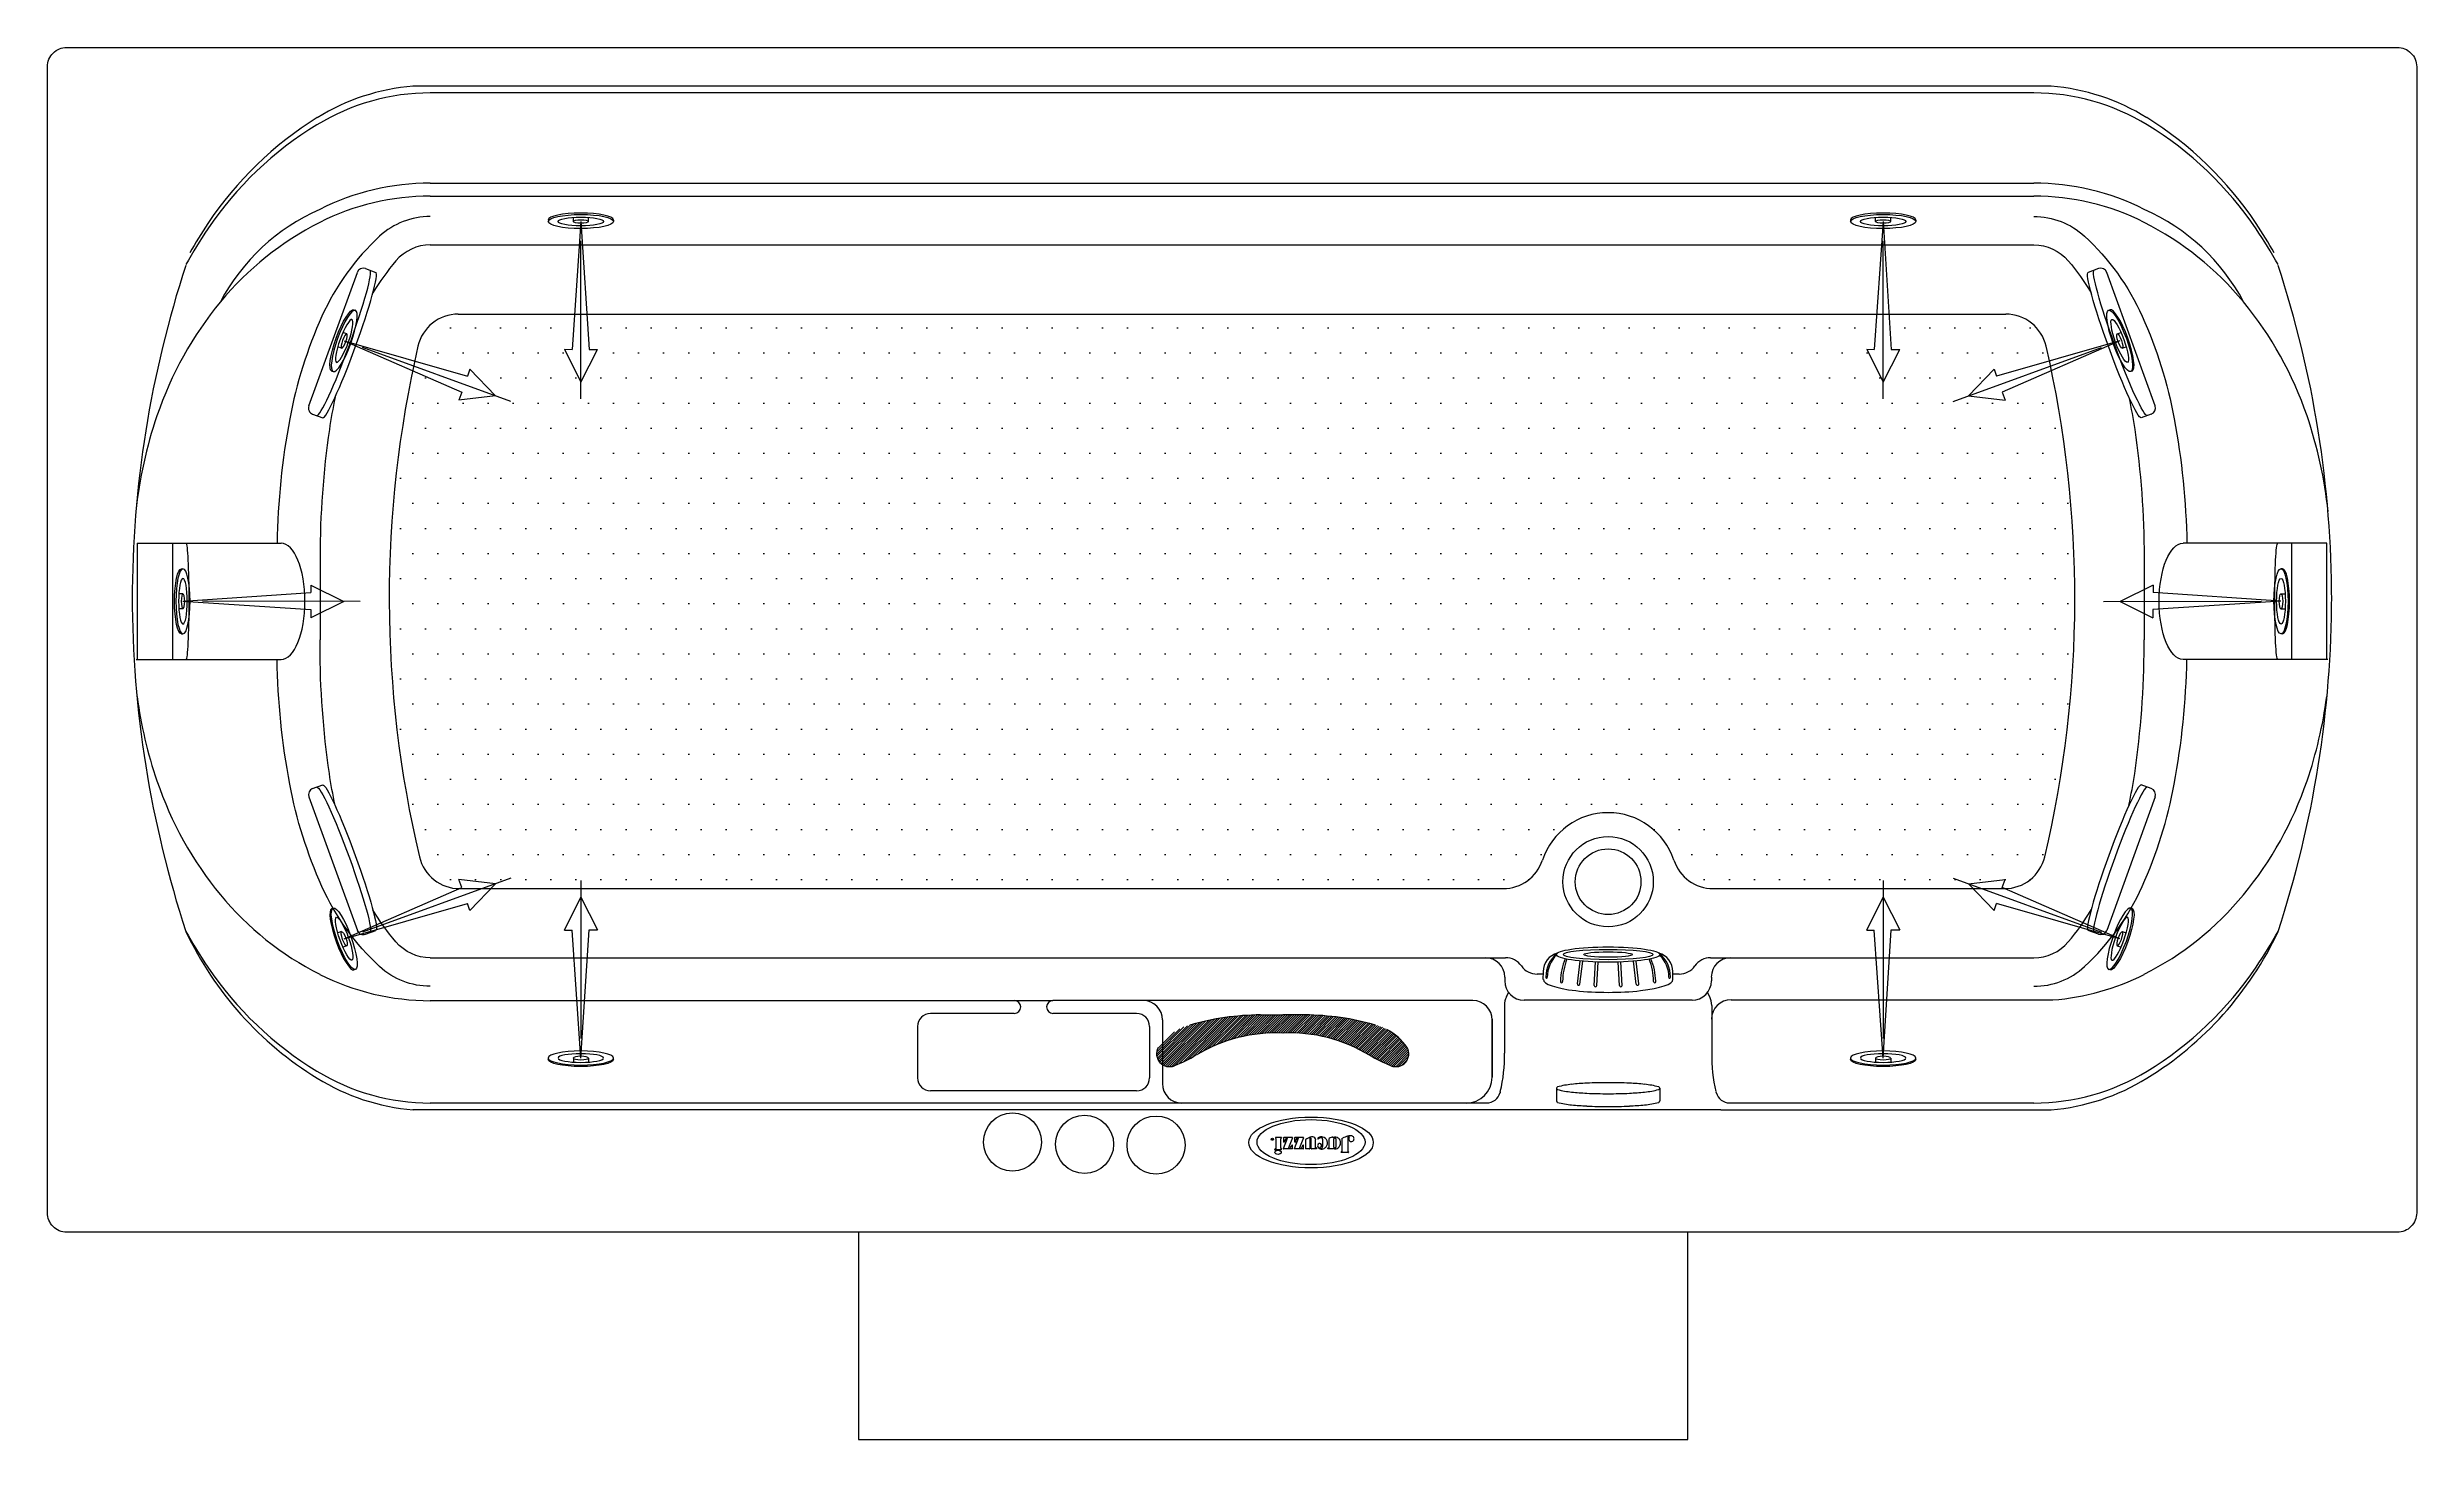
# Model space of a CAD drawing. Header units: millimetres. Extents: x -1239.8 to -1238.3, y 2246.86 to 2247.74.
import ezdxf
from ezdxf.enums import TextEntityAlignment as Align

# ---------------------------------------------------------------- set-up
doc = ezdxf.new("R2010")
doc.units = ezdxf.units.MM
doc.linetypes.add('CENTER', pattern=[2, 1.25, -0.25, 0.25, -0.25])
for name, color, linetype in [('CONTOR04', 7, 'Continuous'), ('dim1', 1, 'Continuous'), ('jacuzzi', 1, 'Continuous'), ('LCENTR02', 1, 'CENTER'), ('LCOTA02', 1, 'Continuous')]:
    doc.layers.add(name, color=color, linetype=linetype)
doc.styles.add('ROMANS', font='romans', dxfattribs={"height": 4})

# ---------------------------------------------------------------- blocks, each defined once
blk = doc.blocks.new('A$C302A24D9')
at = {"layer": 'jacuzzi'}
for p, q in [((0, 1.23), (0, 1.02)), ((1.81, 1.02), (1.81, 1.61)), ((2.9, 1.02), (2.9, 1.61)), ((4.71, 1.23), (4.71, 1.02))]:
    blk.add_line(p, q, dxfattribs=at)
at = {"layer": 'jacuzzi', "extrusion": (0, 0, -1)}
for centre, major_axis, ratio, start_param, end_param in [((2.36, 1.23), (2.36, 0), 0.431953, 3.141593, 6.283185), ((2.36, 1.02), (2.36, 0), 0.431953, 3.141593, 9.424778), ((2.36, 1.02), (1.65, 0), 0.381644, 3.141593, 9.424778), ((2.36, 1.02), (0.544, 0), 0.461888, 1.570796326794896, 7.853981633974482)]:
    blk.add_ellipse(centre, major_axis=major_axis, ratio=ratio, start_param=start_param, end_param=end_param, dxfattribs=at)
blk = doc.blocks.new('BMG')
at = {"layer": 'LCENTR02'}
blk.add_line((0, -12.84), (0, 1.55), dxfattribs=at)
at = {"layer": 'LCOTA02'}
for p, q in [((0, 0), (-0.59, -9.27)), ((0, 0), (0.64, -9.26)), ((0, -11.64), (-1.2, -9.27)), ((-0.59, -9.27), (-1.2, -9.27)), ((1.18, -9.25), (0, -11.64)), ((1.18, -9.25), (0.64, -9.26))]:
    blk.add_line(p, q, dxfattribs=at)
at = {"layer": 'CONTOR04', "yscale": 0.5}
blk.add_blockref('A$C302A24D9', (-2.36, -0.51), dxfattribs=at)

msp = doc.modelspace()

# ---------------------------------------------------------------- hatches: boundary and pattern name
at = {"layer": 'dim1'}
h = msp.add_hatch(dxfattribs=at)
h.set_pattern_fill('DOTS', color=256, scale=0.01, style=0)
h.paths.add_polyline_path([(-1238.5302, 2247.5395), (-1238.5614, 2247.5258), (-1238.5596, 2247.5208), (-1238.5826, 2247.5236), (-1238.5827, 2247.5236), (-1238.5666, 2247.5404), (-1238.565, 2247.536), (-1238.5315, 2247.5456, 0.003388), (-1238.5336, 2247.555, 0.349239), (-1238.5592, 2247.5753, -0.000002), (-1238.5592, 2247.5753), (-1238.633, 2247.5753), (-1238.6315, 2247.5528), (-1238.6262, 2247.5528), (-1238.6367, 2247.5321), (-1238.6367, 2247.532), (-1238.647, 2247.5529), (-1238.6423, 2247.5529), (-1238.6408, 2247.5753), (-1239.4576, 2247.5753), (-1239.4561, 2247.5528), (-1239.4508, 2247.5528), (-1239.4613, 2247.5321), (-1239.4613, 2247.532), (-1239.4716, 2247.5529), (-1239.4669, 2247.5529), (-1239.4653, 2247.5753), (-1239.5389, 2247.5753, 0.349236), (-1239.5645, 2247.555, 0.003388), (-1239.5666, 2247.5456), (-1239.5331, 2247.536), (-1239.5315, 2247.5404), (-1239.5153, 2247.5236), (-1239.5155, 2247.5236), (-1239.5385, 2247.5208), (-1239.5367, 2247.5258), (-1239.5679, 2247.5395, 0.109653), (-1239.5636, 2247.2318, 0.342945), (-1239.5385, 2247.2116), (-1239.5367, 2247.2124), (-1239.5385, 2247.2174), (-1239.5155, 2247.2146), (-1239.5153, 2247.2146), (-1239.5182, 2247.2116), (-1238.8774, 2247.2116, 0.323974), (-1238.8525, 2247.2296, -0.72393), (-1238.7694, 2247.2296, 0.323976), (-1238.7444, 2247.2116, -0.000002), (-1238.7444, 2247.2116), (-1238.5798, 2247.2116), (-1238.5827, 2247.2146), (-1238.5826, 2247.2146), (-1238.5596, 2247.2174), (-1238.5614, 2247.2124), (-1238.5596, 2247.2116, 0.342945), (-1238.5345, 2247.2318, 0.109653)])
at = {"layer": 'jacuzzi'}
h = msp.add_hatch(dxfattribs=at)
h.set_pattern_fill('ANSI31', color=256, scale=0.00819, style=0)
h.set_pattern_definition([(45, (-1241.3879323, 2251.6840117), (-0.00072390057, 0.00072390057), [])])
h.paths.add_polyline_path([(-1238.962, 2247.1062, 0.040015), (-1238.9481, 2247.0994, 0.693838), (-1238.9381, 2247.1111, 0.117767), (-1238.9511, 2247.1226, 0.051981), (-1238.9581, 2247.1253, 0.067757), (-1239.0029, 2247.1317), (-1239.0169, 2247.1317), (-1239.031, 2247.1317, 0.067757), (-1239.0757, 2247.1253, 0.051981), (-1239.0828, 2247.1226, 0.117767), (-1239.0957, 2247.1111, 0.693838), (-1239.0857, 2247.0994, 0.040015), (-1239.0718, 2247.1062, -0.150241), (-1239.0169, 2247.1202, -0.150241)])

# ---------------------------------------------------------------- linework, layer by layer
for p, q in [((-1238.5305, 2247.7196), (-1239.5676, 2247.7196)), ((-1238.5414, 2247.7153), (-1239.5566, 2247.7153)), ((-1239.5566, 2247.6581), (-1238.5414, 2247.6581)), ((-1239.5566, 2247.65), (-1239.1838, 2247.65)), ((-1239.1838, 2247.65), (-1238.5414, 2247.65)), ((-1239.5566, 2247.6191), (-1238.5414, 2247.6191)), ((-1239.6335, 2247.5172), (-1239.6028, 2247.6017)), ((-1239.5976, 2247.6041), (-1239.5911, 2247.6017)), ((-1238.5005, 2247.6041), (-1238.507, 2247.6017)), ((-1238.4645, 2247.5172), (-1238.4952, 2247.6017)), ((-1239.5389, 2247.5753), (-1238.5592, 2247.5753)), ((-1239.6311, 2247.512), (-1239.6246, 2247.5096)), ((-1238.467, 2247.512), (-1238.4734, 2247.5096)), ((-1239.7423, 2247.4302), (-1239.6511, 2247.4302)), ((-1239.7421, 2247.4302), (-1239.7421, 2247.3567)), ((-1239.7199, 2247.4302), (-1239.7199, 2247.3567)), ((-1239.6264, 2247.4215), (-1239.6264, 2247.3691)), ((-1238.4716, 2247.4215), (-1238.4716, 2247.3691)), ((-1238.3558, 2247.4302), (-1238.4469, 2247.4302)), ((-1238.3782, 2247.4302), (-1238.3782, 2247.3567)), ((-1238.356, 2247.4302), (-1238.356, 2247.3567)), ((-1239.6264, 2247.3654), (-1239.6264, 2247.3691)), ((-1238.4716, 2247.3654), (-1238.4716, 2247.3691)), ((-1239.7429, 2247.3567), (-1239.6511, 2247.3567)), ((-1238.3552, 2247.3567), (-1238.4469, 2247.3567)), ((-1239.6311, 2247.2749), (-1239.6246, 2247.2773)), ((-1238.467, 2247.2749), (-1238.4734, 2247.2773)), ((-1239.6335, 2247.2697), (-1239.6028, 2247.1852)), ((-1238.4645, 2247.2697), (-1238.4952, 2247.1852)), ((-1239.538, 2247.2116), (-1238.8774, 2247.2116)), ((-1238.7444, 2247.2116), (-1238.56, 2247.2116)), ((-1239.5976, 2247.1828), (-1239.5911, 2247.1852)), ((-1238.5005, 2247.1828), (-1238.507, 2247.1852)), ((-1239.5566, 2247.1678), (-1238.8758, 2247.1678)), ((-1238.8303, 2247.1513), (-1238.8286, 2247.1658)), ((-1238.8288, 2247.1511), (-1238.827, 2247.1657)), ((-1238.8197, 2247.1503), (-1238.819, 2247.1652)), ((-1238.8181, 2247.1503), (-1238.8173, 2247.1651)), ((-1238.8037, 2247.1503), (-1238.8045, 2247.1651)), ((-1238.8021, 2247.1503), (-1238.8029, 2247.1652)), ((-1238.7931, 2247.1511), (-1238.7949, 2247.1657)), ((-1238.7915, 2247.1513), (-1238.7932, 2247.1658)), ((-1238.746, 2247.1678), (-1238.5414, 2247.1678)), ((-1238.8763, 2247.1556), (-1238.8763, 2247.1533)), ((-1238.8519, 2247.1575), (-1238.8558, 2247.1575)), ((-1238.852, 2247.1541), (-1238.8519, 2247.1591)), ((-1238.852, 2247.1541), (-1238.8519, 2247.1591)), ((-1238.7699, 2247.1541), (-1238.7699, 2247.1591)), ((-1238.766, 2247.1575), (-1238.7699, 2247.1575)), ((-1238.7455, 2247.1556), (-1238.7455, 2247.1533)), ((-1239.5566, 2247.1408), (-1239.1624, 2247.1408)), ((-1238.8966, 2247.1408), (-1239.1624, 2247.1408)), ((-1238.8765, 2247.1377), (-1238.8765, 2247.1074)), ((-1238.8752, 2247.1432), (-1238.8739, 2247.1459)), ((-1238.7578, 2247.141), (-1238.8641, 2247.141)), ((-1238.7466, 2247.1432), (-1238.748, 2247.1459)), ((-1238.7453, 2247.1377), (-1238.7453, 2247.1074)), ((-1238.7331, 2247.1412), (-1238.5294, 2247.1412)), ((-1239.2481, 2247.1244), (-1239.2481, 2247.0918)), ((-1239.1869, 2247.1326), (-1239.2399, 2247.1326)), ((-1239.1094, 2247.1326), (-1239.1624, 2247.1326)), ((-1239.1012, 2247.1244), (-1239.1012, 2247.0918)), ((-1239.093, 2247.1285), (-1239.093, 2247.0877)), ((-1239.031, 2247.1317), (-1239.0169, 2247.1317)), ((-1239.0029, 2247.1317), (-1239.0169, 2247.1317)), ((-1238.8843, 2247.129), (-1238.8843, 2247.0922)), ((-1238.8843, 2247.0922), (-1238.8843, 2247.1285)), ((-1238.8878, 2247.0759), (-1239.5566, 2247.0759)), ((-1239.1094, 2247.0836), (-1239.2399, 2247.0836)), ((-1238.8792, 2247.0831), (-1238.8793, 2247.0824)), ((-1238.8436, 2247.0853), (-1238.8436, 2247.0772)), ((-1238.7782, 2247.0853), (-1238.7782, 2247.0772)), ((-1238.7427, 2247.0831), (-1238.7425, 2247.0824)), ((-1238.5414, 2247.0759), (-1238.734, 2247.0759)), ((-1238.7396, 2247.0716), (-1239.5676, 2247.0716)), ((-1238.7396, 2247.0716), (-1238.5305, 2247.0716)), ((-1239.0216, 2247.054), (-1239.0216, 2247.0538)), ((-1239.0177, 2247.0541), (-1239.0215, 2247.0541)), ((-1239.0176, 2247.054), (-1239.0176, 2247.0538)), ((-1239.0141, 2247.0535), (-1239.0166, 2247.047)), ((-1239.0108, 2247.0469), (-1239.0165, 2247.0469)), ((-1239.0164, 2247.054), (-1239.0164, 2247.0513)), ((-1239.0108, 2247.054), (-1239.0163, 2247.054)), ((-1239.0159, 2247.0512), (-1239.0163, 2247.0512)), ((-1239.0107, 2247.0539), (-1239.0132, 2247.0475)), ((-1239.0108, 2247.0493), (-1239.0111, 2247.0493)), ((-1239.0108, 2247.047), (-1239.0108, 2247.0492)), ((-1239.0072, 2247.0535), (-1239.0097, 2247.047)), ((-1239.0039, 2247.0469), (-1239.0096, 2247.0469)), ((-1239.0094, 2247.054), (-1239.0094, 2247.0513)), ((-1239.0039, 2247.054), (-1239.0093, 2247.054)), ((-1239.009, 2247.0512), (-1239.0093, 2247.0512)), ((-1239.0038, 2247.0539), (-1239.0063, 2247.0475)), ((-1239.0039, 2247.0493), (-1239.0042, 2247.0493)), ((-1239.0038, 2247.047), (-1239.0038, 2247.0492)), ((-1238.9999, 2247.047), (-1239.0024, 2247.047)), ((-1238.9956, 2247.047), (-1238.9988, 2247.047)), ((-1238.9961, 2247.0476), (-1238.9961, 2247.0526)), ((-1238.9956, 2247.0475), (-1238.996, 2247.0475)), ((-1238.9955, 2247.0474), (-1238.9955, 2247.047)), ((-1238.9946, 2247.0537), (-1238.9946, 2247.0532)), ((-1238.9917, 2247.053), (-1238.9917, 2247.0485)), ((-1238.9883, 2247.0471), (-1238.9883, 2247.0474)), ((-1238.9881, 2247.0475), (-1238.9877, 2247.0475)), ((-1238.985, 2247.047), (-1238.9881, 2247.047)), ((-1238.9875, 2247.0477), (-1238.9875, 2247.0535)), ((-1238.985, 2247.0539), (-1238.985, 2247.0543)), ((-1238.9848, 2247.0472), (-1238.9848, 2247.0471)), ((-1238.9799, 2247.0448), (-1238.9799, 2247.045)), ((-1238.9797, 2247.0452), (-1238.9792, 2247.0452)), ((-1238.9792, 2247.0452), (-1238.9792, 2247.0536)), ((-1238.9757, 2247.0543), (-1238.9757, 2247.0454)), ((-1238.9756, 2247.0452), (-1238.9754, 2247.0452)), ((-1238.9752, 2247.045), (-1238.9752, 2247.0448)), ((-1238.9754, 2247.0447), (-1238.9797, 2247.0447)), ((-1239.2855, 2246.9941), (-1239.2855, 2246.8629)), ((-1238.7605, 2246.8629), (-1238.7605, 2246.9941)), ((-1239.2855, 2246.8629), (-1238.7605, 2246.8629))]:
    msp.add_line(p, q, dxfattribs=at)
at = {"layer": 'jacuzzi', "color": 3}
msp.add_lwpolyline([(-1238.299, 2247.0064, -0.414214), (-1238.3113, 2246.9941), (-1239.7868, 2246.9941, -0.414214), (-1239.799, 2247.0064), (-1239.799, 2247.7319, -0.414214), (-1239.7868, 2247.7441), (-1238.3113, 2247.7441, -0.414214), (-1238.299, 2247.7319)], format="xyb", close=True, dxfattribs=at)
at = {"layer": 'jacuzzi'}
for points in [[(-1239.5566, 2247.6371, 0.188149), (-1239.5887, 2247.6246, 0.101334), (-1239.6252, 2247.5739, 0.059725), (-1239.6456, 2247.5091, 0.041549), (-1239.6536, 2247.4302)], [(-1238.5414, 2247.6371, -0.188149), (-1238.5093, 2247.6246, -0.101334), (-1238.4728, 2247.5739, -0.059725), (-1238.4525, 2247.5091, -0.041549), (-1238.4445, 2247.4302)], [(-1239.5566, 2247.6191, 0.219593), (-1239.5784, 2247.609, 0.041078), (-1239.5929, 2247.5888)], [(-1238.5414, 2247.6191, -0.219593), (-1238.5196, 2247.609, -0.041078), (-1238.5051, 2247.5888)], [(-1239.6169, 2247.5225, 0.016396), (-1239.6205, 2247.5023, 0.03634), (-1239.6264, 2247.4215)], [(-1238.4812, 2247.5225, -0.016396), (-1238.4775, 2247.5023, -0.03634), (-1238.4716, 2247.4215)], [(-1239.6169, 2247.2644, -0.016396), (-1239.6205, 2247.2846, -0.03634), (-1239.6264, 2247.3654)], [(-1238.4812, 2247.2644, 0.016396), (-1238.4775, 2247.2846, 0.03634), (-1238.4716, 2247.3654)], [(-1239.5566, 2247.1498, -0.188149), (-1239.5887, 2247.1623, -0.101334), (-1239.6252, 2247.213, -0.059725), (-1239.6456, 2247.2778, -0.041549), (-1239.6536, 2247.3567)], [(-1238.5414, 2247.1498, 0.188149), (-1238.5093, 2247.1623, 0.101334), (-1238.4728, 2247.213, 0.059725), (-1238.4525, 2247.2778, 0.041549), (-1238.4445, 2247.3567)], [(-1239.5566, 2247.1678, -0.219593), (-1239.5784, 2247.1779, -0.041078), (-1239.5929, 2247.1981)], [(-1238.5414, 2247.1678, 0.219593), (-1238.5196, 2247.1779, 0.041078), (-1238.5051, 2247.1981)], [(-1239.0212, 2247.0534), (-1239.0212, 2247.0472, -0.309408), (-1239.0213, 2247.047, 0.090701), (-1239.0221, 2247.0466, 0.365017), (-1239.0221, 2247.0465), (-1239.022, 2247.0463, 0.451807), (-1239.0217, 2247.0463, -0.178007), (-1239.0207, 2247.0466)], [(-1239.0208, 2247.0466), (-1239.0177, 2247.0466, 0.414214), (-1239.0176, 2247.0467), (-1239.0176, 2247.0471, 0.414214), (-1239.0177, 2247.0472), (-1239.018, 2247.0472, -0.414214), (-1239.0181, 2247.0473), (-1239.0181, 2247.0534)], [(-1238.9995, 2247.0542, 0.062974), (-1239.0022, 2247.0528, 0.257829), (-1239.0025, 2247.0523), (-1239.0025, 2247.047)], [(-1238.9989, 2247.047), (-1238.9989, 2247.0533, 0.135484), (-1238.9989, 2247.0534, 0.597309), (-1238.9998, 2247.0533, 0.11277), (-1238.9998, 2247.0533), (-1238.9998, 2247.047)]]:
    msp.add_lwpolyline(points, format="xyb", dxfattribs=at)
msp.add_lwpolyline([(-1238.9848, 2247.0529), (-1238.9848, 2247.0484, 1), (-1238.9831, 2247.0484), (-1238.9831, 2247.0529, 1)], format="xyb", close=True, dxfattribs=at)
for centre, radius in [((-1238.8109, 2247.216), 0.0286), ((-1238.8109, 2247.216), 0.0208), ((-1239.188, 2247.0512), 0.0184), ((-1239.1424, 2247.0498), 0.0184), ((-1239.0971, 2247.0493), 0.0184), ((-1239.0235, 2247.053), 0.000696)]:
    msp.add_circle(centre, radius, dxfattribs=at)
for centre, radius, start, end in [((-1239.5566, 2247.5777), 0.1376, 90, 121.4315), ((-1239.5566, 2247.5844), 0.1356, 94.6272, 121.8405), ((-1238.5414, 2247.5777), 0.1376, 58.5685, 90), ((-1238.5414, 2247.5844), 0.1356, 58.1595, 85.3728), ((-1239.5082, 2247.5064), 0.2275, 121.8405, 146.2966), ((-1239.5109, 2247.5028), 0.2254, 121.4315, 145.8725), ((-1238.5899, 2247.5064), 0.2275, 33.7034, 58.1595), ((-1238.5872, 2247.5028), 0.2254, 34.1275, 58.5685), ((-1239.5566, 2247.5027), 0.1555, 90, 116.739), ((-1239.5566, 2247.4945), 0.1555, 90, 116.739), ((-1238.5414, 2247.5027), 0.1555, 63.261, 90), ((-1238.5414, 2247.4945), 0.1555, 63.261, 90), ((-1239.4313, 2247.4551), 0.3199, 146.2966, 150.2145), ((-1239.5736, 2247.5214), 0.1313, 113.8287, 152.0047), ((-1239.5389, 2247.4592), 0.1949, 116.739, 140.5737), ((-1238.5245, 2247.5214), 0.1313, 27.9953, 66.1713), ((-1238.5592, 2247.4592), 0.1949, 39.4263, 63.261), ((-1238.6668, 2247.4551), 0.3199, 29.7855, 33.7034), ((-1239.4384, 2247.4537), 0.3129, 145.8725, 150.744), ((-1238.6597, 2247.4537), 0.3129, 29.256, 34.1275), ((-1239.0643, 2247.3939), 0.681, 161.8403, 180), ((-1239.599, 2247.6003), 0.00408, 70, 160), ((-1238.4991, 2247.6003), 0.00408, 20, 110), ((-1239.0338, 2247.3939), 0.681, 0, 18.1597), ((-1239.5111, 2247.4364), 0.2309, 140.5737, 161.1934), ((-1239.5389, 2247.5491), 0.0262, 90, 167.0042), ((-1238.5592, 2247.5491), 0.0262, 12.9958, 90), ((-1238.587, 2247.4364), 0.2309, 18.8066, 39.4263), ((-1238.8727, 2247.3953), 0.7099, 167.0042, 193.3149), ((-1239.2253, 2247.3953), 0.7099, 346.6851, 12.9958), ((-1239.4674, 2247.4215), 0.2771, 161.1934, 174.0453), ((-1239.6297, 2247.5158), 0.00408, 160, 250), ((-1238.4684, 2247.5158), 0.00408, 290, 20), ((-1238.6307, 2247.4215), 0.2771, 5.9547, 18.8066), ((-1239.0643, 2247.3968), 0.681, 180, 198.1597), ((-1239.0338, 2247.3968), 0.681, 341.8403, 0), ((-1239.4674, 2247.3692), 0.2771, 187.4771, 198.8066), ((-1238.6307, 2247.3692), 0.2771, 341.1934, 352.5229), ((-1239.5111, 2247.3543), 0.2309, 198.8066, 219.4263), ((-1239.6297, 2247.2711), 0.00408, 110, 200), ((-1238.4684, 2247.2711), 0.00408, 340, 70), ((-1238.587, 2247.3543), 0.2309, 320.5737, 341.1934), ((-1238.8109, 2247.216), 0.0437, 18.1962, 161.8038), ((-1239.538, 2247.2378), 0.0262, 193.3149, 270), ((-1238.8774, 2247.2378), 0.0262, 270, 341.8038), ((-1238.7444, 2247.2378), 0.0262, 198.1962, 270), ((-1238.56, 2247.2378), 0.0262, 270, 346.6851), ((-1239.5389, 2247.3315), 0.1949, 219.4263, 243.261), ((-1238.5592, 2247.3315), 0.1949, 296.739, 320.5737), ((-1239.5137, 2247.2777), 0.2185, 205.2358, 238.4122), ((-1239.4384, 2247.3375), 0.3129, 209.2635, 214.1275), ((-1239.599, 2247.1866), 0.00408, 200, 290), ((-1238.4991, 2247.1866), 0.00408, 250, 340), ((-1238.5843, 2247.2777), 0.2185, 301.5878, 334.7642), ((-1238.6597, 2247.3375), 0.3129, 325.8725, 330.7365), ((-1238.8886, 2247.1556), 0.0123, 0, 90), ((-1238.8758, 2247.1556), 0.0123, 35.3694, 90), ((-1238.8397, 2247.159), 0.0123, 105.4909, 179.5), ((-1238.8325, 2247.1562), 0.0178, 127.8314, 181.6456), ((-1238.8295, 2247.1556), 0.0199, 134.3309, 180.2321), ((-1238.8052, 2247.1527), 0.0359, 156.1373, 179.444), ((-1238.801, 2247.1527), 0.0387, 158.2863, 179.644), ((-1238.8208, 2247.1527), 0.0387, 0.356, 21.7114), ((-1238.8167, 2247.1527), 0.0359, 0.556, 23.8599), ((-1238.7822, 2247.159), 0.0123, 0.5, 74.4472), ((-1238.7893, 2247.1562), 0.0178, 358.3544, 52.1082), ((-1238.7923, 2247.1556), 0.0199, 359.7679, 45.0739), ((-1238.746, 2247.1556), 0.0123, 90, 144.6306), ((-1238.7333, 2247.1556), 0.0123, 90, 180), ((-1239.5109, 2247.2884), 0.2254, 214.1275, 238.5685), ((-1239.5566, 2247.2962), 0.1555, 243.261, 270), ((-1238.8641, 2247.1533), 0.0123, 180, 270), ((-1238.8558, 2247.1698), 0.0123, 215.3694, 270), ((-1238.8499, 2247.1555), 0.000502, 158.3204, 352.6804), ((-1238.8404, 2247.1528), 0.000723, 160.0987, 10.7386), ((-1238.8296, 2247.1512), 0.000793, 170.818, 354.7502), ((-1238.8189, 2247.1503), 0.000809, 176.3618, 357.5776), ((-1238.8029, 2247.1503), 0.000809, 182.4224, 3.6382), ((-1238.7923, 2247.1512), 0.000793, 185.2498, 9.182), ((-1238.7814, 2247.1528), 0.000723, 169.2614, 19.9013), ((-1238.772, 2247.1555), 0.000502, 187.3196, 21.6796), ((-1238.766, 2247.1698), 0.0123, 270, 324.6306), ((-1238.7578, 2247.1533), 0.0123, 270, 0), ((-1238.5414, 2247.2962), 0.1555, 274.4405, 296.739), ((-1238.5872, 2247.2884), 0.2254, 301.4315, 325.8725), ((-1239.1869, 2247.1367), 0.00408, 270, 90), ((-1239.1624, 2247.1367), 0.00408, 90, 270), ((-1239.1053, 2247.1285), 0.0123, 0, 90), ((-1238.8966, 2247.1285), 0.0123, 0, 90), ((-1238.8966, 2247.1285), 0.0123, 0, 90), ((-1238.8643, 2247.1377), 0.0123, 153.4979, 180), ((-1238.8643, 2247.1377), 0.0123, 153.4979, 180), ((-1238.7576, 2247.1377), 0.0123, 0, 26.5021), ((-1238.7331, 2247.129), 0.0123, 90, 180), ((-1239.2399, 2247.1244), 0.00817, 90, 180), ((-1239.1094, 2247.1244), 0.00817, 0, 90), ((-1239.0298, 2246.9642), 0.1675, 90.3971, 105.9022), ((-1239.0215, 2247.0238), 0.0965, 87.2469, 121.424), ((-1239.0123, 2247.0238), 0.0965, 58.576, 92.7531), ((-1239.004, 2246.9642), 0.1675, 74.0978, 89.6029), ((-1238.9686, 2247.0896), 0.0373, 35.0288, 61.8953), ((-1239.0886, 2247.1071), 0.00819, 151.3486, 292.3936), ((-1239.1207, 2247.1893), 0.0964, 291.466, 300.4595), ((-1238.9131, 2247.1893), 0.0964, 239.5405, 248.534), ((-1238.9453, 2247.1071), 0.00819, 247.6064, 28.6514), ((-1238.969, 2247.1052), 0.0925, 346.1843, 1.3923), ((-1238.6528, 2247.1052), 0.0925, 178.6077, 193.8157), ((-1239.5566, 2247.2135), 0.1376, 238.5685, 270), ((-1239.5566, 2247.2068), 0.1356, 238.1595, 265.3728), ((-1239.2399, 2247.0918), 0.00817, 180, 270), ((-1239.1094, 2247.0918), 0.00817, 270, 0), ((-1238.9007, 2247.0922), 0.0163, 270, 0), ((-1238.5414, 2247.2135), 0.1376, 270, 301.4315), ((-1238.5414, 2247.2068), 0.1356, 274.6272, 301.8405), ((-1239.0808, 2247.0882), 0.0123, 180, 270), ((-1238.8878, 2247.0847), 0.00875, 270, 345.3158), ((-1238.8427, 2247.0853), 0.000857, 104.1631, 180), ((-1238.8427, 2247.0853), 0.000857, 180, 255.8369), ((-1238.8427, 2247.0772), 0.000857, 180, 255.8369), ((-1238.8274, 2247.0247), 0.0634, 95.9674, 104.1631), ((-1238.8274, 2247.1459), 0.0634, 255.8369, 264.0326), ((-1238.8274, 2247.1378), 0.0634, 255.8369, 264.0326), ((-1238.8176, 2246.9307), 0.1579, 92.4792, 95.9674), ((-1238.8176, 2247.2399), 0.1579, 264.0326, 267.5208), ((-1238.8109, 2246.7763), 0.3125, 90, 92.4792), ((-1238.8109, 2247.3943), 0.3125, 267.5208, 270), ((-1238.8109, 2246.7763), 0.3125, 87.5208, 90), ((-1238.8109, 2247.3943), 0.3125, 270, 272.4792), ((-1238.8042, 2246.9307), 0.1579, 84.0326, 87.5208), ((-1238.8042, 2247.2399), 0.1579, 272.4792, 275.9674), ((-1238.7944, 2247.0247), 0.0634, 75.8369, 84.0326), ((-1238.7944, 2247.1459), 0.0634, 275.9674, 284.1631), ((-1238.7944, 2247.1378), 0.0634, 275.9674, 284.1631), ((-1238.7791, 2247.0853), 0.000857, 0, 75.8369), ((-1238.7791, 2247.0853), 0.000857, 284.1631, 0), ((-1238.7791, 2247.0772), 0.000857, 284.1631, 0), ((-1238.734, 2247.0847), 0.00875, 194.6842, 270), ((-1238.8176, 2247.2318), 0.1579, 264.0326, 267.5208), ((-1238.8109, 2247.3862), 0.3125, 267.5208, 270), ((-1238.8109, 2247.3862), 0.3125, 270, 272.4792), ((-1238.8042, 2247.2318), 0.1579, 272.4792, 275.9674), ((-1239.0215, 2247.054), 0.0000799, 90, 180), ((-1239.0215, 2247.0538), 0.0000799, 180, 273.6112), ((-1239.0215, 2247.0534), 0.00032, 0, 93.6112), ((-1239.0177, 2247.0534), 0.00032, 82.1724, 180), ((-1239.0177, 2247.054), 0.0000799, 0, 90), ((-1239.0177, 2247.0538), 0.0000799, 262.1724, 0), ((-1239.0165, 2247.047), 0.0000799, 158.9296, 270), ((-1239.0163, 2247.0539), 0.0000799, 90, 180), ((-1239.0163, 2247.0513), 0.0000799, 180, 270), ((-1239.0159, 2247.0513), 0.0000996, 270, 3.7772), ((-1239.0135, 2247.0515), 0.00229, 114.8275, 183.7772), ((-1239.0141, 2247.0515), 0.00213, 94.0743, 101.2218), ((-1239.0142, 2247.0535), 0.0000996, 338.9296, 94.0743), ((-1239.0131, 2247.0475), 0.0000996, 158.9296, 260.3374), ((-1239.0129, 2247.0487), 0.0014, 260.3374, 309.0048), ((-1239.0135, 2247.0494), 0.00225, 310.1573, 355.0588), ((-1239.0111, 2247.0492), 0.0000799, 90, 175.0588), ((-1239.0108, 2247.0539), 0.0000996, 338.9296, 90), ((-1239.0108, 2247.0492), 0.0000799, 0, 90), ((-1239.0108, 2247.047), 0.0000799, 270, 0), ((-1239.0096, 2247.047), 0.0000799, 158.9296, 270), ((-1239.0093, 2247.0539), 0.0000799, 90, 180), ((-1239.0093, 2247.0513), 0.0000799, 180, 270), ((-1239.009, 2247.0513), 0.0000996, 270, 3.7772), ((-1239.0066, 2247.0515), 0.00229, 114.8275, 183.7772), ((-1239.0071, 2247.0515), 0.00213, 94.0743, 101.2218), ((-1239.0073, 2247.0535), 0.0000996, 338.9296, 94.0743), ((-1239.0062, 2247.0475), 0.0000996, 158.9296, 260.3374), ((-1239.0059, 2247.0487), 0.0014, 260.3374, 309.0048), ((-1239.0065, 2247.0494), 0.00225, 310.1573, 355.0588), ((-1239.0042, 2247.0492), 0.0000799, 90, 175.0588), ((-1239.0039, 2247.0539), 0.0000996, 338.9296, 90), ((-1239.0039, 2247.0492), 0.0000799, 0, 90), ((-1239.0039, 2247.047), 0.0000799, 270, 0), ((-1239.0024, 2247.047), 0.0000799, 180, 270), ((-1238.9999, 2247.047), 0.0000799, 270, 0), ((-1238.9983, 2247.0508), 0.00369, 84.0736, 109.8501), ((-1238.9988, 2247.047), 0.0000799, 180, 270), ((-1238.9979, 2247.0526), 0.00188, 0, 87.9232), ((-1238.996, 2247.0476), 0.0000799, 180, 270), ((-1238.9956, 2247.0474), 0.0000799, 0, 90), ((-1238.9956, 2247.047), 0.0000799, 270, 0), ((-1238.9933, 2247.0488), 0.00156, 114.3936, 205.9072), ((-1238.9923, 2247.0495), 0.00277, 209.5272, 267.5019), ((-1238.992, 2247.0506), 0.00409, 115.0031, 128.9089), ((-1238.9945, 2247.0537), 0.0000996, 129.1312, 180), ((-1238.9945, 2247.0532), 0.0000996, 180, 324.8584), ((-1238.9929, 2247.052), 0.00192, 115.2704, 144.8584), ((-1238.9936, 2247.0491), 0.00121, 290.2833, 110.7343), ((-1238.9925, 2247.0508), 0.00374, 61.6824, 109.3433), ((-1238.9927, 2247.0516), 0.00233, 78.5772, 114.2197), ((-1238.993, 2247.0476), 0.000366, 109.0295, 224.0873), ((-1238.9927, 2247.048), 0.000854, 230.781, 276.3414), ((-1238.9928, 2247.0482), 0.00101, 277.112, 327.2426), ((-1238.9924, 2247.0502), 0.00348, 268.5996, 308.9527), ((-1238.9925, 2247.0531), 0.000811, 354.0544, 72.5389), ((-1238.9934, 2247.0485), 0.00172, 330.4373, 359.0124), ((-1238.9925, 2247.0506), 0.0039, 307.1313, 62.2671), ((-1238.9881, 2247.0474), 0.00016, 90, 180), ((-1238.9881, 2247.0471), 0.00016, 180, 270), ((-1238.9877, 2247.0477), 0.00016, 270, 0), ((-1238.9842, 2247.0478), 0.00655, 96.286, 120.0862), ((-1238.9835, 2247.0517), 0.00267, 48.3999, 124.2305), ((-1238.985, 2247.0471), 0.00016, 270, 0), ((-1238.9847, 2247.0472), 0.0000799, 51.4553, 180), ((-1238.9834, 2247.0494), 0.00245, 239.9231, 312.2761), ((-1238.9841, 2247.0507), 0.00386, 306.3033, 51.4856), ((-1238.9797, 2247.045), 0.00016, 90, 180), ((-1238.979, 2247.0536), 0.00016, 118.8232, 180), ((-1238.971, 2247.0378), 0.0178, 105.5604, 116.8444), ((-1238.9742, 2247.0491), 0.00605, 80.1754, 105.4183), ((-1238.9752, 2247.0542), 0.000496, 140.2199, 171.1443), ((-1238.9756, 2247.0454), 0.00016, 180, 270), ((-1238.9752, 2247.0541), 0.00053, 117.2029, 136.5289), ((-1238.9753, 2247.0542), 0.000398, 66.1283, 117.2029), ((-1238.9754, 2247.045), 0.00016, 0, 90), ((-1238.9754, 2247.0541), 0.000581, 15.7752, 66.1283), ((-1238.9735, 2247.0531), 0.00161, 149.3882, 303.2376), ((-1238.9752, 2247.0541), 0.000398, 329.3882, 15.7752), ((-1238.9734, 2247.0535), 0.00159, 54.8089, 80.1754), ((-1238.9736, 2247.0533), 0.00185, 302.9803, 54.8089), ((-1238.9797, 2247.0448), 0.00016, 180, 270), ((-1238.9754, 2247.0448), 0.00016, 270, 0)]:
    msp.add_arc(centre, radius, start, end, dxfattribs=at)
for centre, major_axis, ratio, start_param, end_param in [((-1239.6116, 2247.5571), (0.0168, 0.046), 0.081634, 3.141593, 6.283185), ((-1239.6079, 2247.5557), (0.0168, 0.046), 0.081634, 3.141593, 6.283185), ((-1239.7111, 2247.3935), (0, 0.0368), 0.049428, 3.141593, 6.283185), ((-1239.6511, 2247.3935), (0, 0.0368), 0.411322, 3.141593, 6.283185), ((-1238.4902, 2247.2312), (-0.0168, -0.046), 0.081634, 3.141593, 6.283185), ((-1238.4864, 2247.2298), (-0.0168, -0.046), 0.081634, 3.141593, 6.283185), ((-1238.8109, 2247.1541), (-0.041, 0), 0.198307, 6.281174, 9.428239)]:
    msp.add_ellipse(centre, major_axis=major_axis, ratio=ratio, start_param=start_param, end_param=end_param, dxfattribs=at)
at = {"layer": 'jacuzzi', "extrusion": (0, 0, -1)}
for centre, major_axis, ratio in [((-1238.4902, 2247.5557), (-0.0168, 0.046), 0.081634), ((-1238.4864, 2247.5571), (-0.0168, 0.046), 0.081634), ((-1238.4469, 2247.3935), (0, 0.0368), 0.411322), ((-1238.387, 2247.3935), (0, 0.0368), 0.049428), ((-1239.6116, 2247.2298), (0.0168, -0.046), 0.081634), ((-1239.6079, 2247.2312), (0.0168, -0.046), 0.081634)]:
    msp.add_ellipse(centre, major_axis=major_axis, ratio=ratio, start_param=3.141593, end_param=6.283185, dxfattribs=at)
at = {"layer": 'jacuzzi'}
for centre, major_axis, ratio in [((-1238.8109, 2247.1699), (-0.0327, 0), 0.1484), ((-1238.8109, 2247.1699), (-0.0285, 0), 0.114375), ((-1238.8109, 2247.1699), (-0.0154, 0), 0.112344), ((-1238.999, 2247.0509), (0.0394, 0), 0.408776), ((-1238.999, 2247.0512), (0.0342, 0), 0.415223), ((-1239.0199, 2247.0447), (0.00206, 0), 0.621803)]:
    msp.add_ellipse(centre, major_axis=major_axis, ratio=ratio, dxfattribs=at)

# ---------------------------------------------------------------- block references
at = {"layer": 'jacuzzi', "yscale": 0.008744157023139087, "zscale": 0.008744157023021728}
for p, xscale, rotation in [((-1239.4613, 2247.6339), -0.008744157022985907, 0.0194465556614988), ((-1238.6368, 2247.6339), -0.008744157022985907, 0.0194465556614988), ((-1239.6111, 2247.5583), 0.008744157022985907, 70.06542589411727), ((-1238.487, 2247.5583), -0.008744157022985907, 289.9345741058827), ((-1239.7132, 2247.3935), 0.008744157022985907, 89.98055344433855), ((-1238.3849, 2247.3935), -0.008744157022985907, 270.0194465556615), ((-1239.6111, 2247.1799), -0.008744157022985907, 109.9345741058827), ((-1238.487, 2247.1799), 0.008744157022985907, 250.0654258941173), ((-1239.4613, 2247.1044), 0.008744157022985907, 179.9805534443385), ((-1238.6368, 2247.1044), 0.008744157022985907, 179.9805534443385)]:
    msp.add_blockref('BMG', p, dxfattribs=dict(at, xscale=xscale, rotation=rotation))

# ---------------------------------------------------------------- texts
at = {"layer": 'jacuzzi', "style": 'ROMANS'}
msp.add_text('R', height=0.000697, rotation=180, dxfattribs=at).set_placement((-1239.0235, 2247.053), align=Align.MIDDLE_CENTER)

doc.saveas('drawing.dxf')
